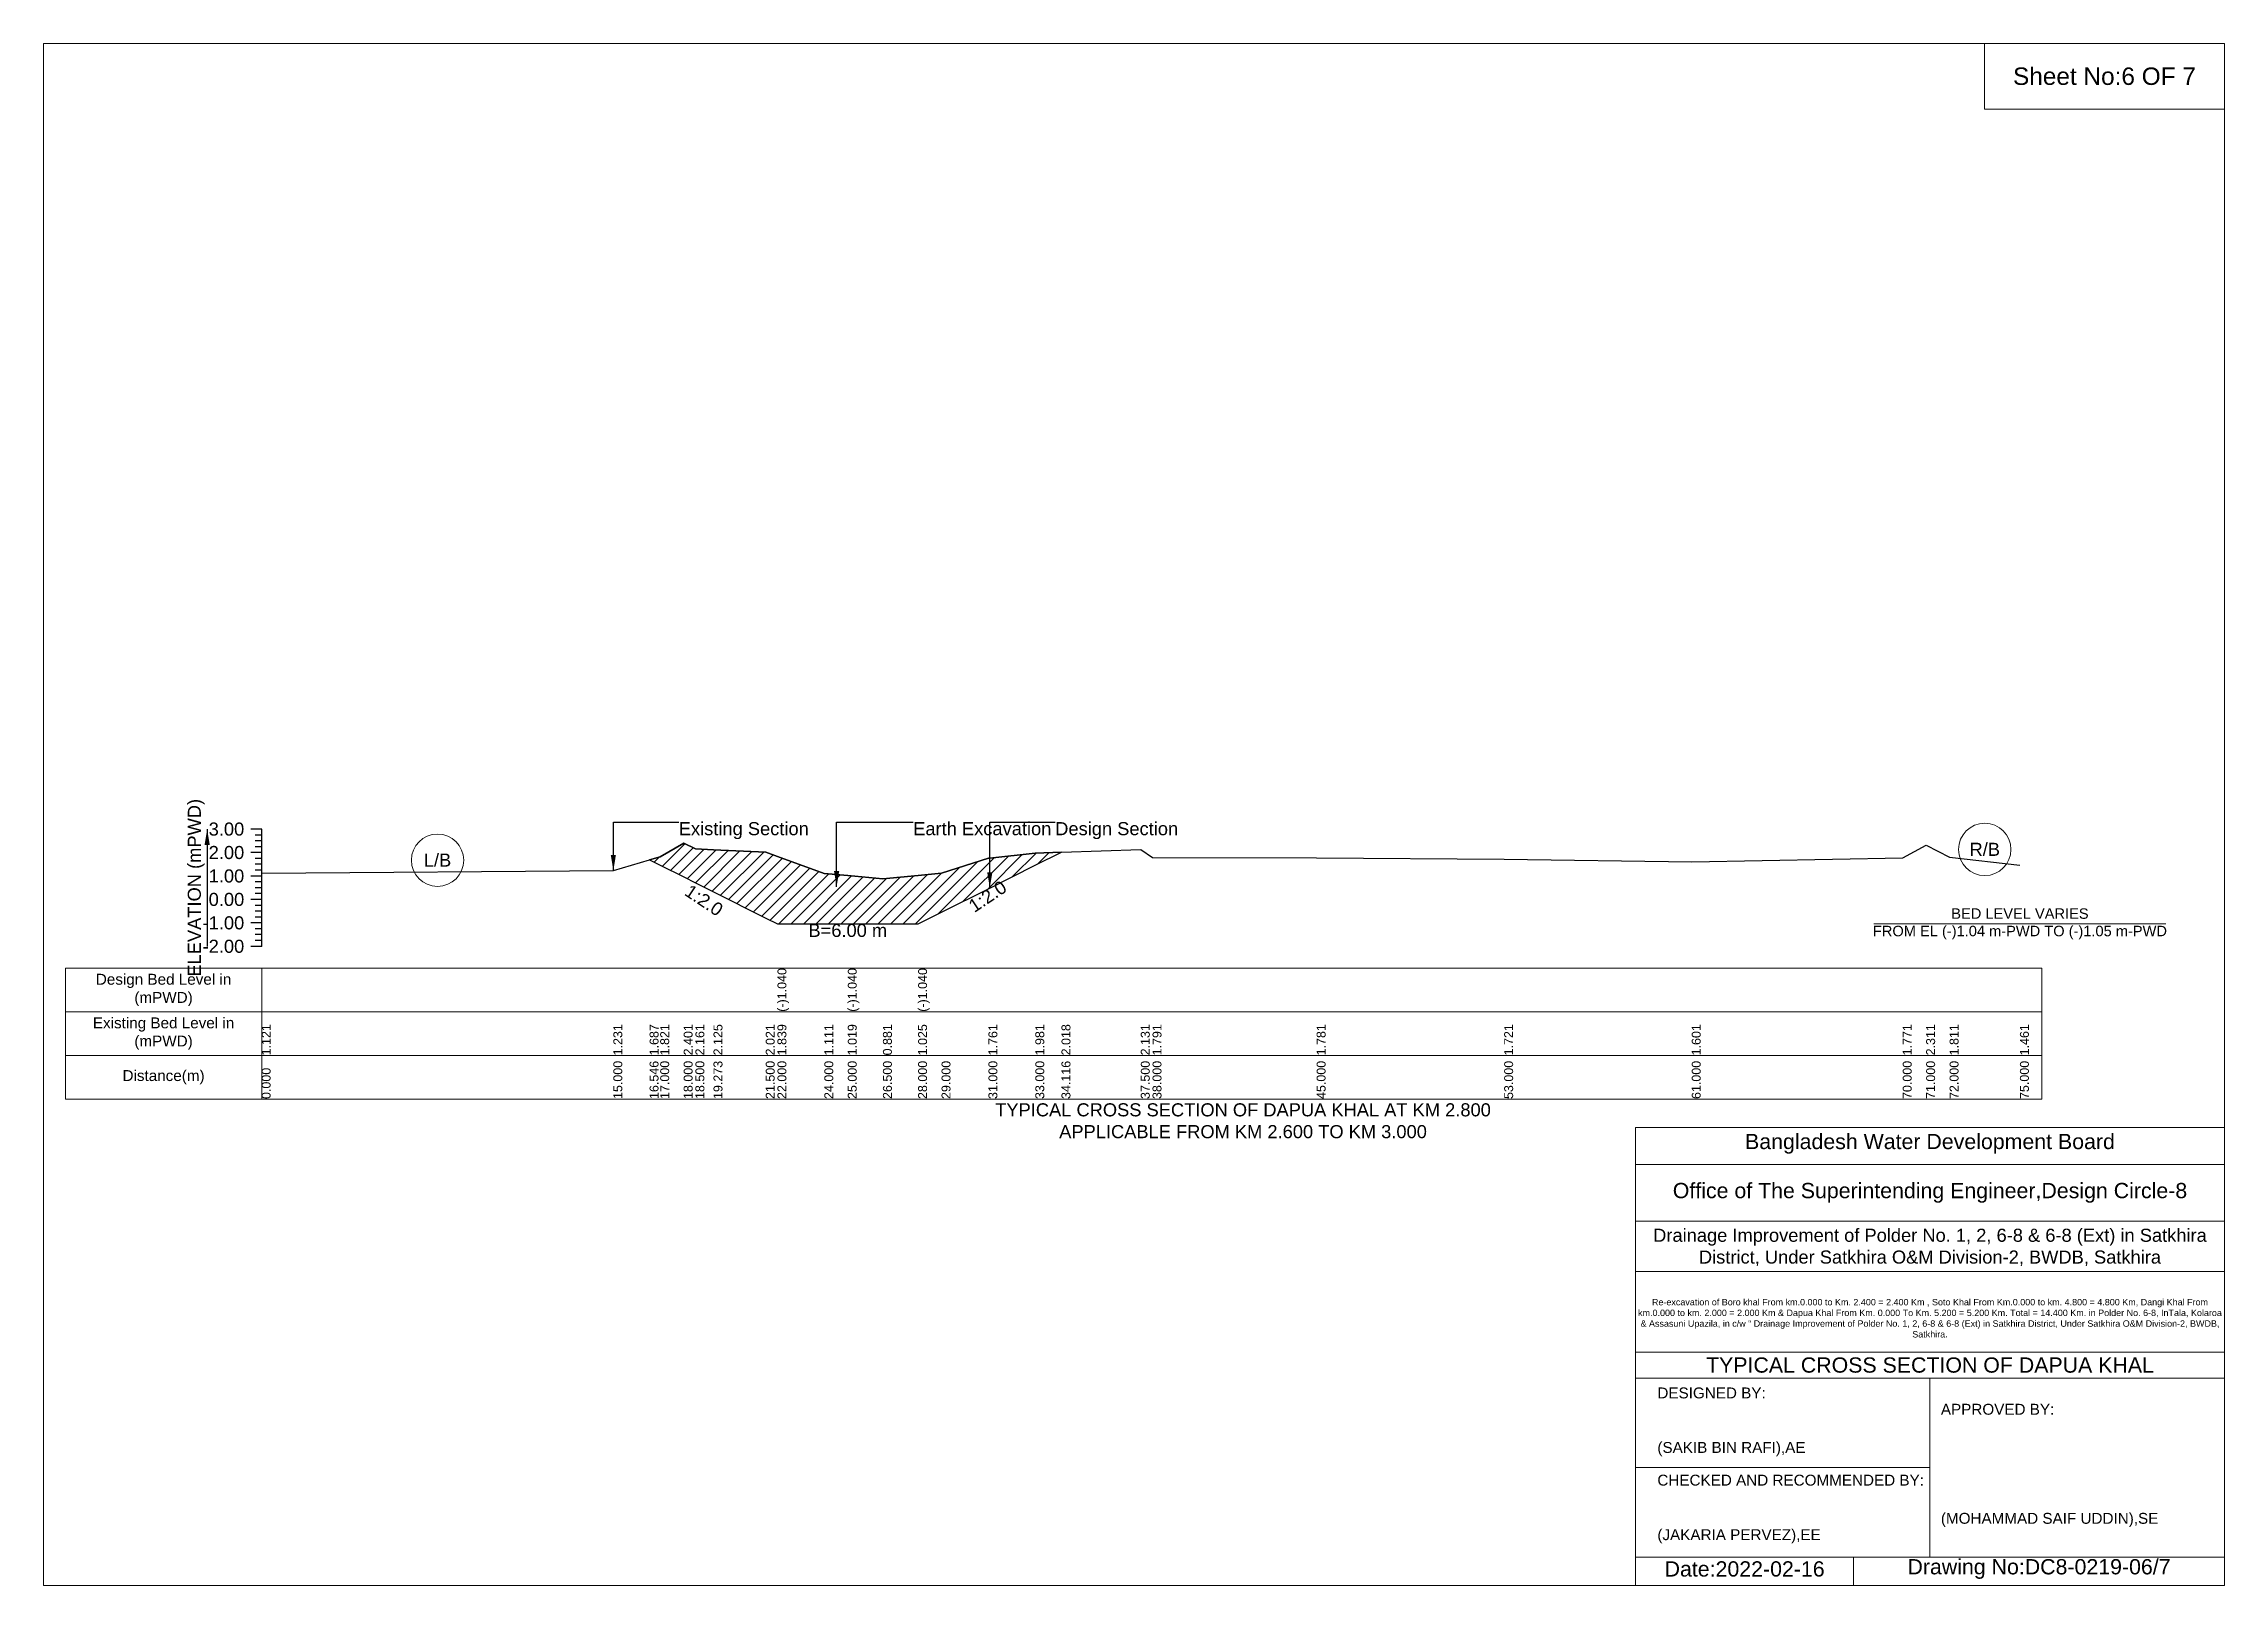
# Model space of a CAD drawing. Header units: inches. Extents: x 91000 to 408000, y -5656 to 0.
# Drawn here: x 390000 to 398000, y -5656 to 0 of the extents above; entities that cross this region are included whole.
import ezdxf

# ---------------------------------------------------------------- set-up
doc = ezdxf.new("R2010")
doc.units = ezdxf.units.IN
doc.header["$LTSCALE"] = 7
doc.header["$MEASUREMENT"] = 0
for name, color, linetype, lineweight in [('Cross section Data Border', 7, 'Continuous', 9), ('Cross Section Labels', 7, 'Continuous', 9), ('Existing_Bed_Level for Xsection', 7, 'Continuous', 25)]:
    doc.layers.add(name, color=color, linetype=linetype, lineweight=lineweight)
doc.styles.get("Standard").update_dxf_attribs({"font": 'arial.ttf'})
doc.dimstyles.get("Standard").update_dxf_attribs({"dimtxt": 45, "dimasz": 58, "dimexe": 0.18, "dimexo": 0.0625, "dimgap": 0.09, "dimtad": 0, "dimtih": 1, "dimtoh": 1, "dimdec": 4, "dimzin": 0, "dimdsep": 46, "dimtxsty": 'Standard', "dimcen": 0.09, "dimadec": 0, "dimazin": 0, "dimtfac": 1, "dimtdec": 4, "dimtofl": 0, "dimtmove": 0, "dimatfit": 3, "dimfxl": 1, "dimtolj": 1, "dimtzin": 0, "dimarcsym": 0})

msp = doc.modelspace()

# ---------------------------------------------------------------- texts
at = {"layer": 'Cross section Data Border', "char_height": 40, "width": 640, "attachment_point": 5}
for s, insert in [('Design Bed Level in (mPWD)', (390440, -3471.766)), ('Existing Bed Level in (mPWD)', (390440, -3631.766)), ('Distance(m)', (390440, -3791.766))]:
    msp.add_mtext(s, dxfattribs=dict(at, insert=insert))
at = {"layer": 'Cross Section Labels'}
for s, insert, char_height, attachment_point in [('Sheet No:6 OF 7', (397560, -120), 64, 5), ('Existing Section', (392330, -2855.966), 48, 1), ('Earth Excavation', (393190, -2855.966), 48, 1), ('Design Section', (393711.00643, -2855.966), 48, 1), ('R/B', (397121, -2956.07), 48, 5), ('L/B', (391445, -2995.63), 48, 5), ('BED LEVEL VARIES ^JFROM EL (-)1.04 m-PWD TO (-)1.05 m-PWD', (397250, -3229.206), 38.4, 5), ('B=6.00 m', (392950, -3229.206), 48, 2), ('TYPICAL CROSS SECTION OF DAPUA KHAL AT KM 2.800^JAPPLICABLE FROM KM 2.600 TO KM 3.000', (394400, -3951.766), 48, 5), ('Bangladesh Water Development Board', (396920, -4036), 56, 5), ('Office of The Superintending Engineer,Design Circle-8', (396920, -4216), 56, 5)]:
    msp.add_mtext(s, dxfattribs=dict(at, insert=insert, char_height=char_height, attachment_point=attachment_point))
at = {"layer": 'Cross Section Labels', "char_height": 48, "attachment_point": 2}
for insert, rotation in [((392435.97421, -3122.69311), 326.309932474), ((393449.50643, -3108.45279), 33.690067526)]:
    msp.add_mtext('1:2.0', dxfattribs=dict(at, insert=insert, rotation=rotation))
at = {"layer": 'Cross Section Labels'}
for s, insert, char_height, width, attachment_point in [('Drainage Improvement of Polder No. 1, 2, 6-8 & 6-8 (Ext) in Satkhira District, Under Satkhira O&M Division-2, BWDB, Satkhira', (396920, -4416), 48, 2240, 5), ('Re-excavation of Boro khal From km.0.000 to Km. 2.400 = 2.400 Km , Soto Khal From Km.0.000 to km. 4.800 = 4.800 Km, Dangi Khal From km.0.000 to km. 2.000 = 2.000 Km & Dapua Khal From Km. 0.000 To Km. 5.200 = 5.200 Km. Total = 14.400 Km. in Polder No. 6-8, InTala, Kolaroa & Assasuni Upazila, in c/w “ Drainage Improvement of Polder No. 1, 2, 6-8 & 6-8 (Ext) in Satkhira District, Under Satkhira O&M Division-2, BWDB, Satkhira.', (396920, -4676), 23.56497918, 2160, 5), ('TYPICAL CROSS SECTION OF DAPUA KHAL', (396920, -4848), 56, 2240, 5), ('DESIGNED BY:^J^J^J(SAKIB BIN RAFI),AE', (395920, -5056), 40, 1120, 4), ('APPROVED BY:^J^J^J^J^J^J(MOHAMMAD SAIF UDDIN),SE', (396960, -5216), 40, 1120, 4), ('CHECKED AND RECOMMENDED BY:^J^J^J(JAKARIA PERVEZ),EE', (395920, -5376), 40, 1120, 4), ('Date:2022-02-16', (396240, -5596), 56, 1120, 5), ('Drawing No:DC8-0219-06/7', (397320, -5596), 56, 1760, 5)]:
    msp.add_mtext(s, dxfattribs=dict(at, insert=insert, char_height=char_height, width=width, attachment_point=attachment_point))
at = {"layer": 'Existing_Bed_Level for Xsection', "rotation": 90}
for s, insert, char_height, attachment_point in [('ELEVATION (mPWD)', (390560, -3096.766), 48, 5), ('(-)1.040', (392692, -3551.766), 32.8, 1), ('(-)1.040', (392950, -3551.766), 32.8, 1), ('(-)1.040', (393208, -3551.766), 32.8, 1), ('1.121', (390800, -3711.766), 32.8, 1), ('1.231', (392090, -3711.766), 32.8, 1), ('1.687', (392222.94843, -3711.766), 32.8, 1), ('1.821', (392262, -3711.766), 32.8, 1), ('2.401', (392348, -3711.766), 32.8, 1), ('2.161', (392391, -3711.766), 32.8, 1), ('2.125', (392457.47421, -3711.766), 32.8, 1), ('2.021', (392649, -3711.766), 32.8, 1), ('1.839', (392692, -3711.766), 32.8, 1), ('1.111', (392864, -3711.766), 32.8, 1), ('1.019', (392950, -3711.766), 32.8, 1), ('0.881', (393079, -3711.766), 32.8, 1), ('1.025', (393208, -3711.766), 32.8, 1), ('1.761', (393466, -3711.766), 32.8, 1), ('1.981', (393638, -3711.766), 32.8, 1), ('2.018', (393734.01286, -3711.766), 32.8, 1), ('2.131', (394025, -3711.766), 32.8, 1), ('1.791', (394068, -3711.766), 32.8, 1), ('1.781', (394670, -3711.766), 32.8, 1), ('1.721', (395358, -3711.766), 32.8, 1), ('1.601', (396046, -3711.766), 32.8, 1), ('1.771', (396820, -3711.766), 32.8, 1), ('2.311', (396906, -3711.766), 32.8, 1), ('1.811', (396992, -3711.766), 32.8, 1), ('1.461', (397250, -3711.766), 32.8, 1), ('0.000', (390800, -3871.766), 32.8, 1), ('15.000', (392090, -3871.766), 32.8, 1), ('16.546', (392222.94843, -3871.766), 32.8, 1), ('17.000', (392262, -3871.766), 32.8, 1), ('18.000', (392348, -3871.766), 32.8, 1), ('18.500', (392391, -3871.766), 32.8, 1), ('19.273', (392457.47421, -3871.766), 32.8, 1), ('21.500', (392649, -3871.766), 32.8, 1), ('22.000', (392692, -3871.766), 32.8, 1), ('24.000', (392864, -3871.766), 32.8, 1), ('25.000', (392950, -3871.766), 32.8, 1), ('26.500', (393079, -3871.766), 32.8, 1), ('28.000', (393208, -3871.766), 32.8, 1), ('29.000', (393294, -3871.766), 32.8, 1), ('31.000', (393466, -3871.766), 32.8, 1), ('33.000', (393638, -3871.766), 32.8, 1), ('34.116', (393734.01286, -3871.766), 32.8, 1), ('37.500', (394025, -3871.766), 32.8, 1), ('38.000', (394068, -3871.766), 32.8, 1), ('45.000', (394670, -3871.766), 32.8, 1), ('53.000', (395358, -3871.766), 32.8, 1), ('61.000', (396046, -3871.766), 32.8, 1), ('70.000', (396820, -3871.766), 32.8, 1), ('71.000', (396906, -3871.766), 32.8, 1), ('72.000', (396992, -3871.766), 32.8, 1), ('75.000', (397250, -3871.766), 32.8, 1)]:
    msp.add_mtext(s, dxfattribs=dict(at, insert=insert, char_height=char_height, attachment_point=attachment_point))
at = {"layer": 'Existing_Bed_Level for Xsection', "char_height": 48, "attachment_point": 6}
for s, insert in [('3.00', (390736, -2881.766)), ('2.00', (390736, -2967.766)), ('1.00', (390736, -3053.766)), ('0.00', (390736, -3139.766)), ('-1.00', (390736, -3225.766)), ('-2.00', (390736, -3311.766))]:
    msp.add_mtext(s, dxfattribs=dict(at, insert=insert))

# ---------------------------------------------------------------- hatches: boundary and pattern name
at = {"layer": 'Existing_Bed_Level for Xsection'}
h = msp.add_hatch(dxfattribs=at)
h.set_pattern_fill('ANSI31', color=256, scale=258, style=0)
h.paths.add_polyline_path([(392222.94843, -2994.68021), (392262, -3014.206), (392348, -3057.206), (392391, -3078.706), (392457.47421, -3111.94311), (392649, -3207.706), (392692, -3229.206), (392864, -3229.206), (392950, -3229.206), (393079, -3229.206), (393208, -3229.206), (393294, -3186.206), (393466, -3100.206), (393471.00643, -3097.70279), (393638, -3014.206), (393734.01286, -2966.19957), (393638, -2969.4), (393471.00643, -2987.76929), (393466, -2988.32), (393294, -3043.36), (393208, -3051.616), (393079, -3064), (392950, -3052.132), (392864, -3044.22), (392692, -2981.612), (392649, -2965.96), (392457.47421, -2957.02213), (392391, -2953.92), (392348, -2933.28), (392262, -2983.16)])

# ---------------------------------------------------------------- linework, layer by layer
at = {"layer": 'Cross section Data Border'}
msp.add_lwpolyline([(390080, -3391.766), (397330, -3391.766), (397330, -3871.766), (390080, -3871.766)], close=True, dxfattribs=at)
for points in [[(390800, -3391.766), (390800, -3871.766)], [(390080, -3551.766), (397330, -3551.766)], [(390080, -3711.766), (397330, -3711.766)]]:
    msp.add_lwpolyline(points, dxfattribs=at)
at = {"layer": 'Cross Section Labels'}
for points in [[(390000, 0), (398000, 0), (398000, -5656), (390000, -5656)], [(397120, 0), (398000, 0), (398000, -240), (397120, -240)]]:
    msp.add_lwpolyline(points, close=True, dxfattribs=at)
for points in [[(396714.19427, -3229.206), (397785.80573, -3229.206)], [(395840, -5656), (395840, -3976), (398000, -3976)], [(395840, -4112), (398000, -4112)], [(395840, -4320), (398000, -4320)], [(395840, -4504), (398000, -4504)], [(395840, -4800), (398000, -4800)], [(395840, -4896), (398000, -4896)], [(396920, -4896), (396920, -5552)], [(395840, -5224), (396920, -5224)], [(395840, -5552), (398000, -5552)], [(396640, -5552), (396640, -5656)]]:
    msp.add_lwpolyline(points, dxfattribs=at)
for centre in [(397121, -2956.07), (391445, -2995.63)]:
    msp.add_circle(centre, 96, dxfattribs=at)
at = {"layer": 'Existing_Bed_Level for Xsection'}
for points in [[(390800, -2881.766), (390760, -2881.766)], [(390800, -2903.266), (390776, -2903.266)], [(390800, -2924.766), (390776, -2924.766)], [(390800, -2946.266), (390776, -2946.266)], [(390800, -3311.766), (390800, -3225.766), (390800, -3139.766), (390800, -3053.766), (390800, -2967.766), (390800, -2881.766)], [(390800, -3043.36), (392090, -3033.9), (392222.94843, -2994.68021), (392262, -2983.16), (392348, -2933.28), (392391, -2953.92), (392457.47421, -2957.02213), (392649, -2965.96), (392692, -2981.612), (392692, -2981.612), (392864, -3044.22), (392950, -3052.132), (392950, -3052.132), (393079, -3064), (393208, -3051.616), (393208, -3051.616), (393294, -3043.36), (393466, -2988.32), (393471.00643, -2987.76929), (393638, -2969.4), (393734.01286, -2966.19957), (394025, -2956.5), (394068, -2985.74), (394670, -2986.6), (395358, -2991.76), (396046, -3002.08), (396820, -2987.46), (396906, -2941.02), (396992, -2984.02), (397250, -3014.12)], [(390800, -2967.766), (390760, -2967.766)], [(390800, -2989.266), (390776, -2989.266)], [(390800, -3010.766), (390776, -3010.766)], [(390800, -3032.266), (390776, -3032.266)], [(390800, -3053.766), (390760, -3053.766)], [(390800, -3075.266), (390776, -3075.266)], [(390800, -3096.766), (390776, -3096.766)], [(390800, -3118.266), (390776, -3118.266)], [(390800, -3139.766), (390760, -3139.766)], [(390800, -3161.266), (390776, -3161.266)], [(390800, -3182.766), (390776, -3182.766)], [(390800, -3225.766), (390760, -3225.766)], [(390800, -3204.266), (390776, -3204.266)], [(390800, -3247.266), (390776, -3247.266)], [(390800, -3268.766), (390776, -3268.766)], [(390800, -3311.766), (390760, -3311.766)], [(390800, -3290.266), (390776, -3290.266)]]:
    msp.add_lwpolyline(points, dxfattribs=at)
msp.add_lwpolyline([(392222.94843, -2994.68021), (392262, -3014.206), (392348, -3057.206), (392391, -3078.706), (392457.47421, -3111.94311), (392649, -3207.706), (392692, -3229.206), (392692, -3229.206), (392864, -3229.206), (392950, -3229.206), (392950, -3229.206), (393079, -3229.206), (393208, -3229.206), (393208, -3229.206), (393294, -3186.206), (393466, -3100.206), (393471.00643, -3097.70279), (393638, -3014.206), (393734.01286, -2966.19957), (393734.01286, -2966.19957), (393734.01286, -2966.19957), (393638, -2969.4), (393471.00643, -2987.76929), (393466, -2988.32), (393294, -3043.36), (393208, -3051.616), (393208, -3051.616), (393079, -3064), (392950, -3052.132), (392950, -3052.132), (392864, -3044.22), (392692, -2981.612), (392692, -2981.612), (392649, -2965.96), (392457.47421, -2957.02213), (392391, -2953.92), (392348, -2933.28), (392262, -2983.16)], close=True, dxfattribs=at)

msp.set_redraw_order([(e.dxf.handle, doc.entitydb.next_handle()) for e in msp.query("TEXT MTEXT ATTDEF DIMENSION ARC_DIMENSION")])  # texts and dimensions are drawn at this point

# ---------------------------------------------------------------- leaders
at = {"layer": 'Cross Section Labels', "annotation_type": 0, "has_hookline": 1, "hookline_direction": 0}
for points, text_width in [([(392090, -3033.9), (392090, -2855.966), (392329.91, -2855.966)], 467.16508), ([(392909.06837, -3093.3133), (392909.06837, -2855.966), (393189.91, -2855.966)], 496.99318), ([(393471.00643, -3097.70279), (393471.00643, -2855.966), (393710.91643, -2855.966)], 441.23329)]:
    msp.add_leader(points, dimstyle='Standard', override={"dimasz": 57.6}, dxfattribs=dict(at, text_width=text_width))
at = {"layer": 'Existing_Bed_Level for Xsection'}
msp.add_leader([(390600, -2881.766), (390600, -3311.766)], dimstyle='Standard', override={"dimasz": 57.6}, dxfattribs=at)

doc.saveas('drawing.dxf')
